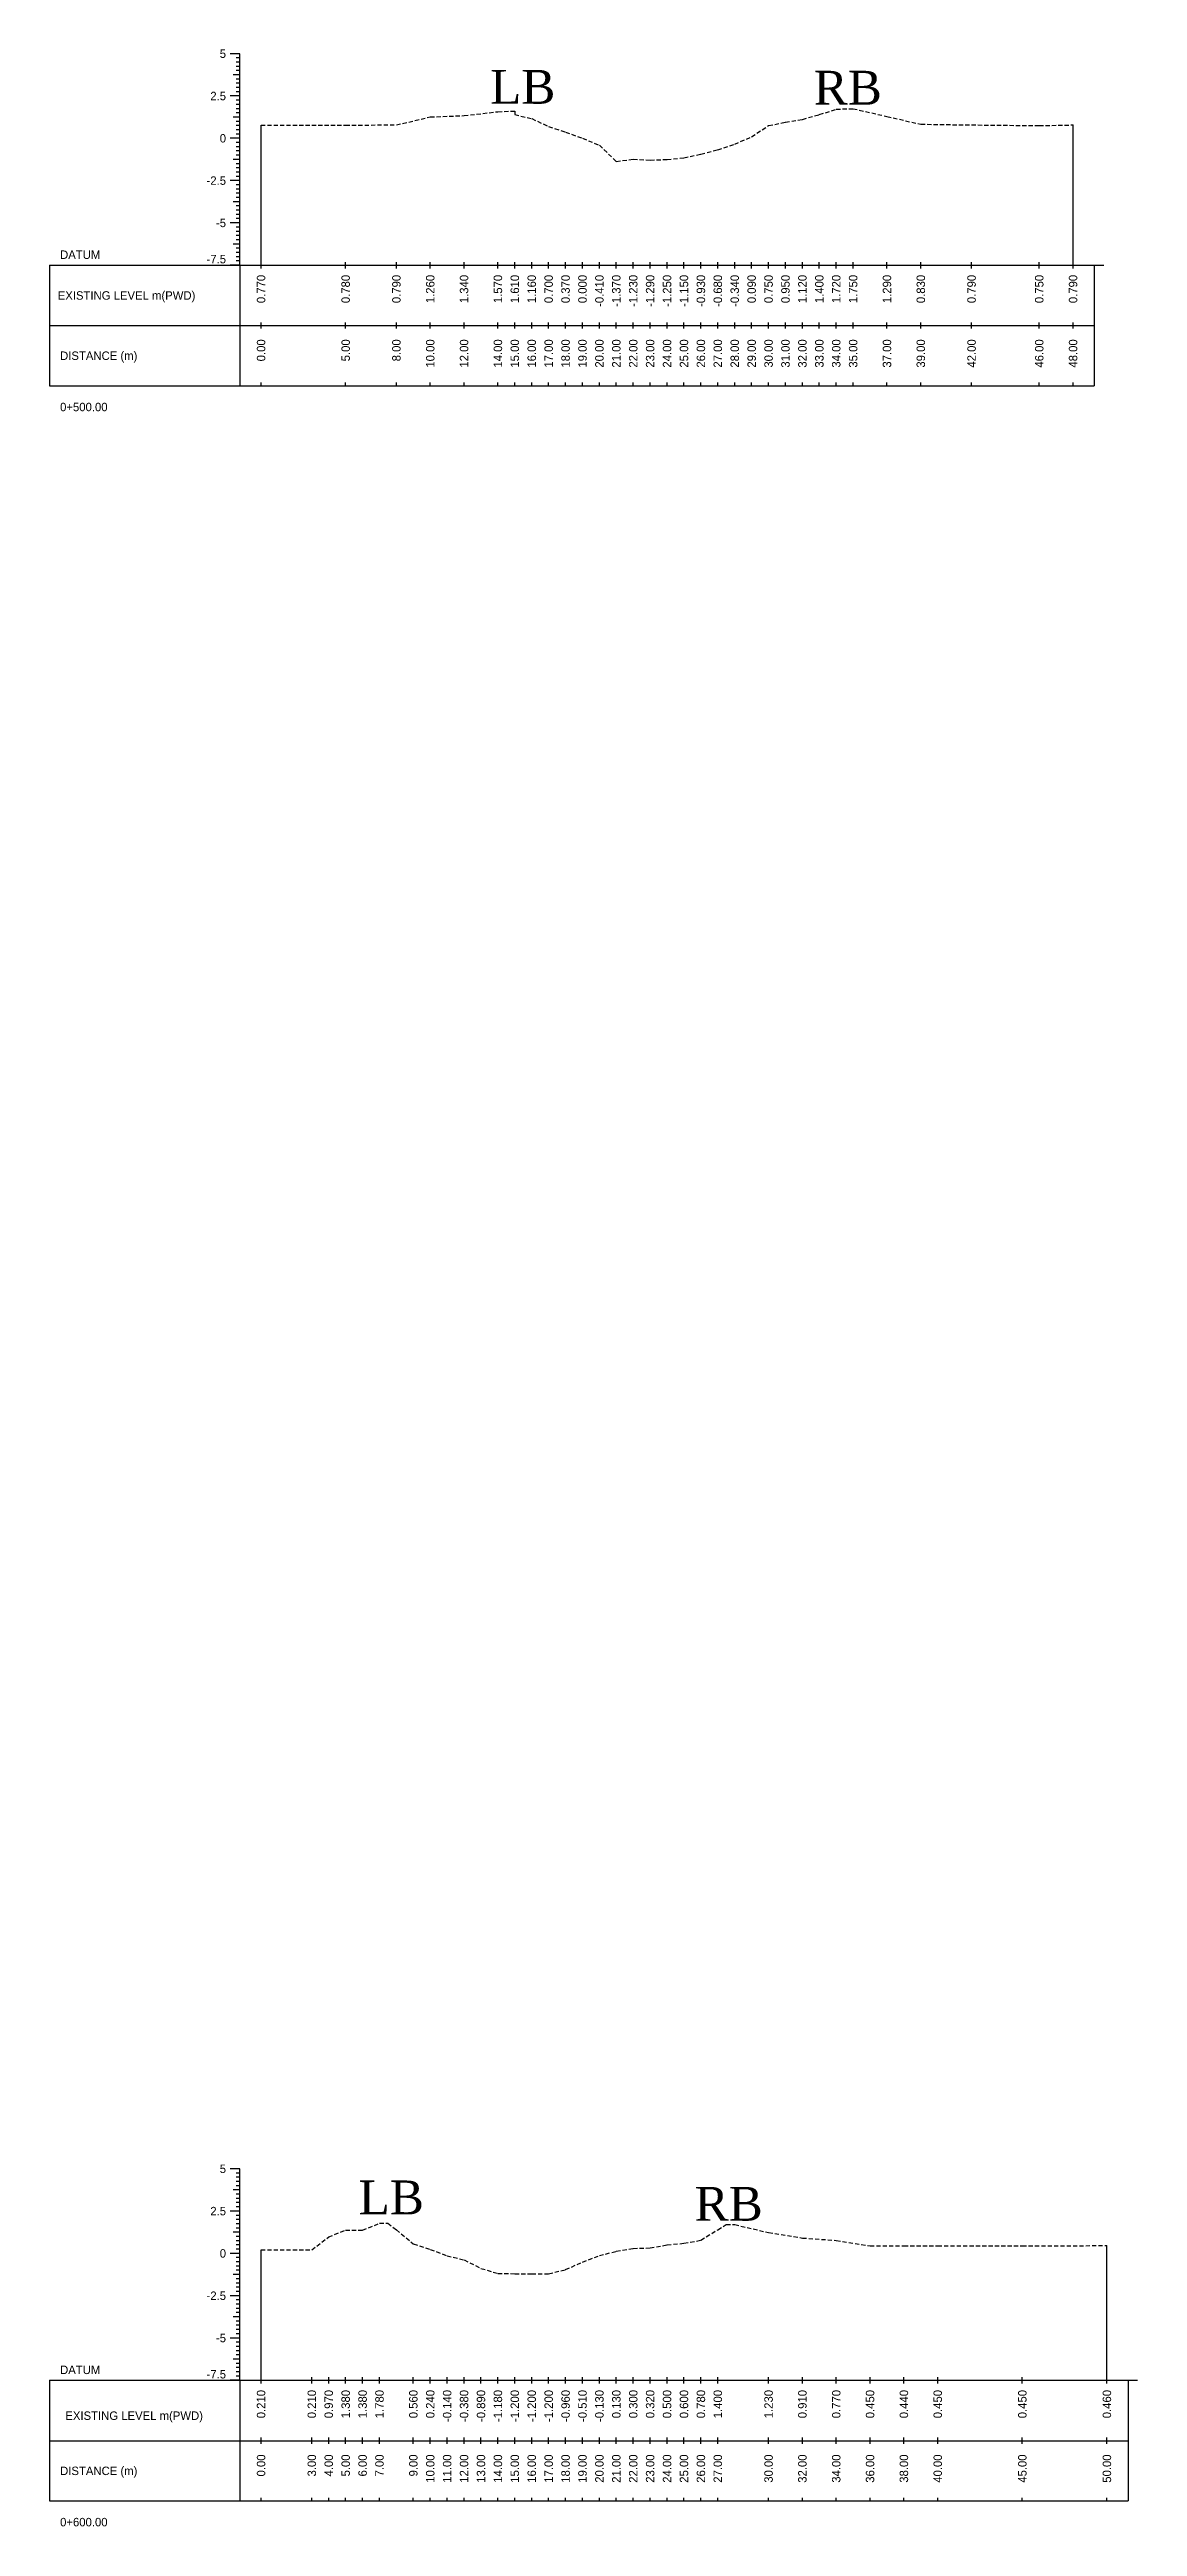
# Model space of a CAD drawing. Header units: inches. Extents: x 2552 to 3818, y -1499 to -1059.
# Drawn here: x 2886.4 to 2950.7, y -1489.3 to -1342.9 of the extents above; entities that cross this region are included whole.
import ezdxf
from ezdxf.enums import TextEntityAlignment as Align

# ---------------------------------------------------------------- set-up
doc = ezdxf.new("R2010")
doc.units = ezdxf.units.IN
doc.header["$MEASUREMENT"] = 0
doc.linetypes.add('HIDDEN', pattern=[0.375, 0.25, -0.125])
doc.layers.add('CS_Drawing', color=7, linetype='Continuous')
doc.layers.add('GL', color=3, linetype='HIDDEN')
doc.styles.add('romans', font='romans.shx')

msp = doc.modelspace()

# ---------------------------------------------------------------- texts
at = {"char_height": 2, "width": 204.3733, "attachment_point": 1, "style": 'romans'}
for s, insert in [('{\\fTimes New Roman|b0|i0|c0|p18;LB}', (2912.42, -1344.13)), ('{\\fTimes New Roman|b0|i0|c0|p18;RB}', (2931.55, -1344.18)), ('{\\fTimes New Roman|b0|i0|c0|p18;LB}', (2904.65, -1468.86)), ('{\\fTimes New Roman|b0|i0|c0|p18;RB}', (2924.51, -1469.24))]:
    msp.add_mtext(s, dxfattribs=dict(at, insert=insert))
at = {"layer": 'CS_Drawing'}
for s, p in [('5', (2896.81, -1343.17)), ('2.5', (2896.81, -1345.67)), ('0', (2896.81, -1348.17)), ('-2.5', (2896.81, -1350.67)), ('-5', (2896.81, -1353.17)), ('5', (2896.81, -1468.17)), ('2.5', (2896.81, -1470.67)), ('0', (2896.81, -1473.17)), ('-2.5', (2896.81, -1475.67)), ('-5', (2896.81, -1478.17))]:
    msp.add_text(s, height=0.5, dxfattribs=at).set_placement(p, align=Align.MIDDLE_RIGHT)
for s, p in [('DATUM', (2887, -1355.05)), ('EXISTING LEVEL m(PWD)', (2886.86, -1357.46)), ('DISTANCE (m)', (2887, -1361.02)), ('0+500.00', (2887, -1364.05)), ('DATUM', (2887, -1480.05)), ('EXISTING LEVEL m(PWD)', (2887.31, -1482.76)), ('DISTANCE (m)', (2887, -1486.02)), ('0+600.00', (2887, -1489.05))]:
    msp.add_text(s, height=0.5, dxfattribs=at).set_placement(p, align=Align.MIDDLE_LEFT)
for p in [(2896.81, -1355.56), (2896.81, -1480.56)]:
    msp.add_text('-7.5', height=0.5, dxfattribs=at).set_placement(p, align=Align.RIGHT)
for s, p in [('0.770', (2898.88, -1356.24)), ('0.780', (2903.88, -1356.24)), ('0.790', (2906.88, -1356.24)), ('1.260', (2908.88, -1356.24)), ('1.340', (2910.88, -1356.24)), ('1.570', (2912.88, -1356.24)), ('1.610', (2913.88, -1356.24)), ('1.160', (2914.88, -1356.24)), ('0.700', (2915.88, -1356.24)), ('0.370', (2916.88, -1356.24)), ('0.000', (2917.88, -1356.24)), ('-0.410', (2918.88, -1356.24)), ('-1.370', (2919.88, -1356.24)), ('-1.230', (2920.88, -1356.24)), ('-1.290', (2921.88, -1356.24)), ('-1.250', (2922.88, -1356.24)), ('-1.150', (2923.88, -1356.24)), ('-0.930', (2924.88, -1356.24)), ('-0.680', (2925.88, -1356.24)), ('-0.340', (2926.88, -1356.24)), ('0.090', (2927.88, -1356.24)), ('0.750', (2928.88, -1356.24)), ('0.950', (2929.88, -1356.24)), ('1.120', (2930.88, -1356.24)), ('1.400', (2931.88, -1356.24)), ('1.720', (2932.88, -1356.24)), ('1.750', (2933.88, -1356.24)), ('1.290', (2935.88, -1356.24)), ('0.830', (2937.88, -1356.24)), ('0.790', (2940.88, -1356.24)), ('0.750', (2944.88, -1356.24)), ('0.790', (2946.88, -1356.24)), ('0.00', (2898.88, -1360.05)), ('5.00', (2903.88, -1360.05)), ('8.00', (2906.88, -1360.05)), ('10.00', (2908.88, -1360.05)), ('12.00', (2910.88, -1360.05)), ('14.00', (2912.88, -1360.05)), ('15.00', (2913.88, -1360.05)), ('16.00', (2914.88, -1360.05)), ('17.00', (2915.88, -1360.05)), ('18.00', (2916.88, -1360.05)), ('19.00', (2917.88, -1360.05)), ('20.00', (2918.88, -1360.05)), ('21.00', (2919.88, -1360.05)), ('22.00', (2920.88, -1360.05)), ('23.00', (2921.88, -1360.05)), ('24.00', (2922.88, -1360.05)), ('25.00', (2923.88, -1360.05)), ('26.00', (2924.88, -1360.05)), ('27.00', (2925.88, -1360.05)), ('28.00', (2926.88, -1360.05)), ('29.00', (2927.88, -1360.05)), ('30.00', (2928.88, -1360.05)), ('31.00', (2929.88, -1360.05)), ('32.00', (2930.88, -1360.05)), ('33.00', (2931.88, -1360.05)), ('34.00', (2932.88, -1360.05)), ('35.00', (2933.88, -1360.05)), ('37.00', (2935.88, -1360.05)), ('39.00', (2937.88, -1360.05)), ('42.00', (2940.88, -1360.05)), ('46.00', (2944.88, -1360.05)), ('48.00', (2946.88, -1360.05)), ('0.210', (2898.88, -1481.24)), ('0.210', (2901.88, -1481.24)), ('0.970', (2902.88, -1481.24)), ('1.380', (2903.88, -1481.24)), ('1.380', (2904.88, -1481.24)), ('1.780', (2905.88, -1481.24)), ('0.560', (2907.88, -1481.24)), ('0.240', (2908.88, -1481.24)), ('-0.140', (2909.88, -1481.24)), ('-0.380', (2910.88, -1481.24)), ('-0.890', (2911.88, -1481.24)), ('-1.180', (2912.88, -1481.24)), ('-1.200', (2913.88, -1481.24)), ('-1.200', (2914.88, -1481.24)), ('-1.200', (2915.88, -1481.24)), ('-0.960', (2916.88, -1481.24)), ('-0.510', (2917.88, -1481.24)), ('-0.130', (2918.88, -1481.24)), ('0.130', (2919.88, -1481.24)), ('0.300', (2920.88, -1481.24)), ('0.320', (2921.88, -1481.24)), ('0.500', (2922.88, -1481.24)), ('0.600', (2923.88, -1481.24)), ('0.780', (2924.88, -1481.24)), ('1.400', (2925.88, -1481.24)), ('1.230', (2928.88, -1481.24)), ('0.910', (2930.88, -1481.24)), ('0.770', (2932.88, -1481.24)), ('0.450', (2934.88, -1481.24)), ('0.440', (2936.88, -1481.24)), ('0.450', (2938.88, -1481.24)), ('0.450', (2943.88, -1481.24)), ('0.460', (2948.88, -1481.24)), ('0.00', (2898.88, -1485.05)), ('3.00', (2901.88, -1485.05)), ('4.00', (2902.88, -1485.05)), ('5.00', (2903.88, -1485.05)), ('6.00', (2904.88, -1485.05)), ('7.00', (2905.88, -1485.05)), ('9.00', (2907.88, -1485.05)), ('10.00', (2908.88, -1485.05)), ('11.00', (2909.88, -1485.05)), ('12.00', (2910.88, -1485.05)), ('13.00', (2911.88, -1485.05)), ('14.00', (2912.88, -1485.05)), ('15.00', (2913.88, -1485.05)), ('16.00', (2914.88, -1485.05)), ('17.00', (2915.88, -1485.05)), ('18.00', (2916.88, -1485.05)), ('19.00', (2917.88, -1485.05)), ('20.00', (2918.88, -1485.05)), ('21.00', (2919.88, -1485.05)), ('22.00', (2920.88, -1485.05)), ('23.00', (2921.88, -1485.05)), ('24.00', (2922.88, -1485.05)), ('25.00', (2923.88, -1485.05)), ('26.00', (2924.88, -1485.05)), ('27.00', (2925.88, -1485.05)), ('30.00', (2928.88, -1485.05)), ('32.00', (2930.88, -1485.05)), ('34.00', (2932.88, -1485.05)), ('36.00', (2934.88, -1485.05)), ('38.00', (2936.88, -1485.05)), ('40.00', (2938.88, -1485.05)), ('45.00', (2943.88, -1485.05)), ('50.00', (2948.88, -1485.05))]:
    msp.add_text(s, height=0.5, rotation=90, dxfattribs=at).set_placement(p, align=Align.MIDDLE_RIGHT)

# ---------------------------------------------------------------- linework, layer by layer
at = {"layer": 'CS_Drawing'}
for p, q in [((2897.63, -1343.17), (2897.06, -1343.17)), ((2897.63, -1343.17), (2897.23, -1343.17)), ((2897.63, -1343.17), (2897.4, -1343.17)), ((2897.63, -1343.42), (2897.4, -1343.42)), ((2897.63, -1343.67), (2897.4, -1343.67)), ((2897.63, -1355.67), (2897.63, -1343.17)), ((2897.63, -1344.42), (2897.23, -1344.42)), ((2897.63, -1343.92), (2897.4, -1343.92)), ((2897.63, -1344.17), (2897.4, -1344.17)), ((2897.63, -1344.42), (2897.4, -1344.42)), ((2897.63, -1344.67), (2897.4, -1344.67)), ((2897.63, -1344.92), (2897.4, -1344.92)), ((2897.63, -1345.17), (2897.4, -1345.17)), ((2897.63, -1345.67), (2897.06, -1345.67)), ((2897.63, -1345.67), (2897.23, -1345.67)), ((2897.63, -1345.42), (2897.4, -1345.42)), ((2897.63, -1345.67), (2897.4, -1345.67)), ((2897.63, -1345.92), (2897.4, -1345.92)), ((2897.63, -1346.17), (2897.4, -1346.17)), ((2897.63, -1346.42), (2897.4, -1346.42)), ((2897.63, -1346.67), (2897.4, -1346.67)), ((2897.63, -1348.17), (2897.06, -1348.17)), ((2897.63, -1346.92), (2897.23, -1346.92)), ((2897.63, -1348.17), (2897.23, -1348.17)), ((2897.63, -1346.92), (2897.4, -1346.92)), ((2897.63, -1347.17), (2897.4, -1347.17)), ((2897.63, -1347.42), (2897.4, -1347.42)), ((2897.63, -1347.67), (2897.4, -1347.67)), ((2897.63, -1347.92), (2897.4, -1347.92)), ((2897.63, -1348.17), (2897.4, -1348.17)), ((2898.88, -1355.67), (2898.88, -1347.4)), ((2946.88, -1355.67), (2946.88, -1347.38)), ((2897.63, -1349.42), (2897.23, -1349.42)), ((2897.63, -1348.42), (2897.4, -1348.42)), ((2897.63, -1348.67), (2897.4, -1348.67)), ((2897.63, -1348.92), (2897.4, -1348.92)), ((2897.63, -1349.17), (2897.4, -1349.17)), ((2897.63, -1349.42), (2897.4, -1349.42)), ((2897.63, -1350.67), (2897.06, -1350.67)), ((2897.63, -1350.67), (2897.23, -1350.67)), ((2897.63, -1349.67), (2897.4, -1349.67)), ((2897.63, -1349.92), (2897.4, -1349.92)), ((2897.63, -1350.17), (2897.4, -1350.17)), ((2897.63, -1350.42), (2897.4, -1350.42)), ((2897.63, -1350.67), (2897.4, -1350.67)), ((2897.63, -1350.92), (2897.4, -1350.92)), ((2897.63, -1351.92), (2897.23, -1351.92)), ((2897.63, -1351.17), (2897.4, -1351.17)), ((2897.63, -1351.42), (2897.4, -1351.42)), ((2897.63, -1351.67), (2897.4, -1351.67)), ((2897.63, -1351.92), (2897.4, -1351.92)), ((2897.63, -1352.17), (2897.4, -1352.17)), ((2897.63, -1352.42), (2897.4, -1352.42)), ((2897.63, -1353.17), (2897.06, -1353.17)), ((2897.63, -1353.17), (2897.23, -1353.17)), ((2897.63, -1352.67), (2897.4, -1352.67)), ((2897.63, -1352.92), (2897.4, -1352.92)), ((2897.63, -1353.17), (2897.4, -1353.17)), ((2897.63, -1353.42), (2897.4, -1353.42)), ((2897.63, -1353.67), (2897.4, -1353.67)), ((2897.63, -1353.92), (2897.4, -1353.92)), ((2897.63, -1354.42), (2897.23, -1354.42)), ((2897.63, -1354.17), (2897.4, -1354.17)), ((2897.63, -1354.42), (2897.4, -1354.42)), ((2897.63, -1354.67), (2897.4, -1354.67)), ((2897.63, -1354.92), (2897.4, -1354.92)), ((2897.63, -1355.17), (2897.4, -1355.17)), ((2897.63, -1355.42), (2897.4, -1355.42)), ((2898.88, -1355.86), (2898.88, -1355.49)), ((2903.88, -1355.86), (2903.88, -1355.49)), ((2906.88, -1355.86), (2906.88, -1355.49)), ((2908.88, -1355.86), (2908.88, -1355.49)), ((2910.88, -1355.86), (2910.88, -1355.49)), ((2912.88, -1355.86), (2912.88, -1355.49)), ((2913.88, -1355.86), (2913.88, -1355.49)), ((2914.88, -1355.86), (2914.88, -1355.49)), ((2915.88, -1355.86), (2915.88, -1355.49)), ((2916.88, -1355.86), (2916.88, -1355.49)), ((2917.88, -1355.86), (2917.88, -1355.49)), ((2918.88, -1355.86), (2918.88, -1355.49)), ((2919.88, -1355.86), (2919.88, -1355.49)), ((2920.88, -1355.86), (2920.88, -1355.49)), ((2921.88, -1355.86), (2921.88, -1355.49)), ((2922.88, -1355.86), (2922.88, -1355.49)), ((2923.88, -1355.86), (2923.88, -1355.49)), ((2924.88, -1355.86), (2924.88, -1355.49)), ((2925.88, -1355.86), (2925.88, -1355.49)), ((2926.88, -1355.86), (2926.88, -1355.49)), ((2927.88, -1355.86), (2927.88, -1355.49)), ((2928.88, -1355.86), (2928.88, -1355.49)), ((2929.88, -1355.86), (2929.88, -1355.49)), ((2930.88, -1355.86), (2930.88, -1355.49)), ((2931.88, -1355.86), (2931.88, -1355.49)), ((2932.88, -1355.86), (2932.88, -1355.49)), ((2933.88, -1355.86), (2933.88, -1355.49)), ((2935.88, -1355.86), (2935.88, -1355.49)), ((2937.88, -1355.86), (2937.88, -1355.49)), ((2940.88, -1355.86), (2940.88, -1355.49)), ((2944.88, -1355.86), (2944.88, -1355.49)), ((2946.88, -1355.86), (2946.88, -1355.49)), ((2886.38, -1355.67), (2897.63, -1355.67)), ((2886.38, -1355.67), (2886.38, -1362.8)), ((2897.63, -1355.67), (2897.06, -1355.67)), ((2897.63, -1355.67), (2897.23, -1355.67)), ((2897.63, -1355.67), (2897.4, -1355.67)), ((2897.63, -1355.67), (2948.13, -1355.67)), ((2897.63, -1355.67), (2897.63, -1362.8)), ((2948.13, -1355.67), (2948.69, -1355.67)), ((2948.13, -1355.67), (2948.52, -1355.67)), ((2948.13, -1355.67), (2948.35, -1355.67)), ((2948.13, -1355.67), (2948.13, -1362.8)), ((2886.38, -1359.24), (2897.63, -1359.24)), ((2897.63, -1359.24), (2948.13, -1359.24)), ((2897.63, -1359.24), (2948.13, -1359.24)), ((2898.88, -1359.42), (2898.88, -1359.05)), ((2903.88, -1359.42), (2903.88, -1359.05)), ((2906.88, -1359.42), (2906.88, -1359.05)), ((2908.88, -1359.42), (2908.88, -1359.05)), ((2910.88, -1359.42), (2910.88, -1359.05)), ((2912.88, -1359.42), (2912.88, -1359.05)), ((2913.88, -1359.42), (2913.88, -1359.05)), ((2914.88, -1359.42), (2914.88, -1359.05)), ((2915.88, -1359.42), (2915.88, -1359.05)), ((2916.88, -1359.42), (2916.88, -1359.05)), ((2917.88, -1359.42), (2917.88, -1359.05)), ((2918.88, -1359.42), (2918.88, -1359.05)), ((2919.88, -1359.42), (2919.88, -1359.05)), ((2920.88, -1359.42), (2920.88, -1359.05)), ((2921.88, -1359.42), (2921.88, -1359.05)), ((2922.88, -1359.42), (2922.88, -1359.05)), ((2923.88, -1359.42), (2923.88, -1359.05)), ((2924.88, -1359.42), (2924.88, -1359.05)), ((2925.88, -1359.42), (2925.88, -1359.05)), ((2926.88, -1359.42), (2926.88, -1359.05)), ((2927.88, -1359.42), (2927.88, -1359.05)), ((2928.88, -1359.42), (2928.88, -1359.05)), ((2929.88, -1359.42), (2929.88, -1359.05)), ((2930.88, -1359.42), (2930.88, -1359.05)), ((2931.88, -1359.42), (2931.88, -1359.05)), ((2932.88, -1359.42), (2932.88, -1359.05)), ((2933.88, -1359.42), (2933.88, -1359.05)), ((2935.88, -1359.42), (2935.88, -1359.05)), ((2937.88, -1359.42), (2937.88, -1359.05)), ((2940.88, -1359.42), (2940.88, -1359.05)), ((2944.88, -1359.42), (2944.88, -1359.05)), ((2946.88, -1359.42), (2946.88, -1359.05)), ((2886.38, -1362.8), (2897.63, -1362.8)), ((2897.63, -1362.8), (2948.13, -1362.8)), ((2898.88, -1362.8), (2898.88, -1362.61)), ((2903.88, -1362.8), (2903.88, -1362.61)), ((2906.88, -1362.8), (2906.88, -1362.61)), ((2908.88, -1362.8), (2908.88, -1362.61)), ((2910.88, -1362.8), (2910.88, -1362.61)), ((2912.88, -1362.8), (2912.88, -1362.61)), ((2913.88, -1362.8), (2913.88, -1362.61)), ((2914.88, -1362.8), (2914.88, -1362.61)), ((2915.88, -1362.8), (2915.88, -1362.61)), ((2916.88, -1362.8), (2916.88, -1362.61)), ((2917.88, -1362.8), (2917.88, -1362.61)), ((2918.88, -1362.8), (2918.88, -1362.61)), ((2919.88, -1362.8), (2919.88, -1362.61)), ((2920.88, -1362.8), (2920.88, -1362.61)), ((2921.88, -1362.8), (2921.88, -1362.61)), ((2922.88, -1362.8), (2922.88, -1362.61)), ((2923.88, -1362.8), (2923.88, -1362.61)), ((2924.88, -1362.8), (2924.88, -1362.61)), ((2925.88, -1362.8), (2925.88, -1362.61)), ((2926.88, -1362.8), (2926.88, -1362.61)), ((2927.88, -1362.8), (2927.88, -1362.61)), ((2928.88, -1362.8), (2928.88, -1362.61)), ((2929.88, -1362.8), (2929.88, -1362.61)), ((2930.88, -1362.8), (2930.88, -1362.61)), ((2931.88, -1362.8), (2931.88, -1362.61)), ((2932.88, -1362.8), (2932.88, -1362.61)), ((2933.88, -1362.8), (2933.88, -1362.61)), ((2935.88, -1362.8), (2935.88, -1362.61)), ((2937.88, -1362.8), (2937.88, -1362.61)), ((2940.88, -1362.8), (2940.88, -1362.61)), ((2944.88, -1362.8), (2944.88, -1362.61)), ((2946.88, -1362.8), (2946.88, -1362.61)), ((2897.63, -1468.17), (2897.06, -1468.17)), ((2897.63, -1468.17), (2897.23, -1468.17)), ((2897.63, -1468.17), (2897.4, -1468.17)), ((2897.63, -1480.67), (2897.63, -1468.17)), ((2897.63, -1469.42), (2897.23, -1469.42)), ((2897.63, -1468.42), (2897.4, -1468.42)), ((2897.63, -1468.67), (2897.4, -1468.67)), ((2897.63, -1468.92), (2897.4, -1468.92)), ((2897.63, -1469.17), (2897.4, -1469.17)), ((2897.63, -1469.42), (2897.4, -1469.42)), ((2897.63, -1469.67), (2897.4, -1469.67)), ((2897.63, -1470.67), (2897.06, -1470.67)), ((2897.63, -1470.67), (2897.23, -1470.67)), ((2897.63, -1469.92), (2897.4, -1469.92)), ((2897.63, -1470.17), (2897.4, -1470.17)), ((2897.63, -1470.42), (2897.4, -1470.42)), ((2897.63, -1470.67), (2897.4, -1470.67)), ((2897.63, -1470.92), (2897.4, -1470.92)), ((2897.63, -1471.92), (2897.23, -1471.92)), ((2897.63, -1471.17), (2897.4, -1471.17)), ((2897.63, -1471.42), (2897.4, -1471.42)), ((2897.63, -1471.67), (2897.4, -1471.67)), ((2897.63, -1471.92), (2897.4, -1471.92)), ((2897.63, -1472.17), (2897.4, -1472.17)), ((2897.63, -1472.42), (2897.4, -1472.42)), ((2897.63, -1473.17), (2897.06, -1473.17)), ((2897.63, -1473.17), (2897.23, -1473.17)), ((2897.63, -1472.67), (2897.4, -1472.67)), ((2897.63, -1472.92), (2897.4, -1472.92)), ((2897.63, -1473.17), (2897.4, -1473.17)), ((2897.63, -1473.42), (2897.4, -1473.42)), ((2897.63, -1473.67), (2897.4, -1473.67)), ((2897.63, -1473.92), (2897.4, -1473.92)), ((2898.88, -1480.67), (2898.88, -1472.96)), ((2948.88, -1480.67), (2948.88, -1472.71)), ((2897.63, -1474.42), (2897.23, -1474.42)), ((2897.63, -1474.17), (2897.4, -1474.17)), ((2897.63, -1474.42), (2897.4, -1474.42)), ((2897.63, -1474.67), (2897.4, -1474.67)), ((2897.63, -1474.92), (2897.4, -1474.92)), ((2897.63, -1475.17), (2897.4, -1475.17)), ((2897.63, -1475.42), (2897.4, -1475.42)), ((2897.63, -1475.67), (2897.06, -1475.67)), ((2897.63, -1475.67), (2897.23, -1475.67)), ((2897.63, -1476.92), (2897.23, -1476.92)), ((2897.63, -1475.67), (2897.4, -1475.67)), ((2897.63, -1475.92), (2897.4, -1475.92)), ((2897.63, -1476.17), (2897.4, -1476.17)), ((2897.63, -1476.42), (2897.4, -1476.42)), ((2897.63, -1476.67), (2897.4, -1476.67)), ((2897.63, -1476.92), (2897.4, -1476.92)), ((2897.63, -1478.17), (2897.06, -1478.17)), ((2897.63, -1478.17), (2897.23, -1478.17)), ((2897.63, -1477.17), (2897.4, -1477.17)), ((2897.63, -1477.42), (2897.4, -1477.42)), ((2897.63, -1477.67), (2897.4, -1477.67)), ((2897.63, -1477.92), (2897.4, -1477.92)), ((2897.63, -1478.17), (2897.4, -1478.17)), ((2897.63, -1478.42), (2897.4, -1478.42)), ((2897.63, -1479.42), (2897.23, -1479.42)), ((2897.63, -1478.67), (2897.4, -1478.67)), ((2897.63, -1478.92), (2897.4, -1478.92)), ((2897.63, -1479.17), (2897.4, -1479.17)), ((2897.63, -1479.42), (2897.4, -1479.42)), ((2897.63, -1479.67), (2897.4, -1479.67)), ((2886.38, -1480.67), (2897.63, -1480.67)), ((2886.38, -1480.67), (2886.38, -1487.8)), ((2897.63, -1480.67), (2897.06, -1480.67)), ((2897.63, -1480.67), (2897.23, -1480.67)), ((2897.63, -1479.92), (2897.4, -1479.92)), ((2897.63, -1480.17), (2897.4, -1480.17)), ((2897.63, -1480.42), (2897.4, -1480.42)), ((2897.63, -1480.67), (2897.4, -1480.67)), ((2897.63, -1480.67), (2950.13, -1480.67)), ((2897.63, -1480.67), (2897.63, -1487.8)), ((2898.88, -1480.86), (2898.88, -1480.49)), ((2901.88, -1480.86), (2901.88, -1480.49)), ((2902.88, -1480.86), (2902.88, -1480.49)), ((2903.88, -1480.86), (2903.88, -1480.49)), ((2904.88, -1480.86), (2904.88, -1480.49)), ((2905.88, -1480.86), (2905.88, -1480.49)), ((2907.88, -1480.86), (2907.88, -1480.49)), ((2908.88, -1480.86), (2908.88, -1480.49)), ((2909.88, -1480.86), (2909.88, -1480.49)), ((2910.88, -1480.86), (2910.88, -1480.49)), ((2911.88, -1480.86), (2911.88, -1480.49)), ((2912.88, -1480.86), (2912.88, -1480.49)), ((2913.88, -1480.86), (2913.88, -1480.49)), ((2914.88, -1480.86), (2914.88, -1480.49)), ((2915.88, -1480.86), (2915.88, -1480.49)), ((2916.88, -1480.86), (2916.88, -1480.49)), ((2917.88, -1480.86), (2917.88, -1480.49)), ((2918.88, -1480.86), (2918.88, -1480.49)), ((2919.88, -1480.86), (2919.88, -1480.49)), ((2920.88, -1480.86), (2920.88, -1480.49)), ((2921.88, -1480.86), (2921.88, -1480.49)), ((2922.88, -1480.86), (2922.88, -1480.49)), ((2923.88, -1480.86), (2923.88, -1480.49)), ((2924.88, -1480.86), (2924.88, -1480.49)), ((2925.88, -1480.86), (2925.88, -1480.49)), ((2928.88, -1480.86), (2928.88, -1480.49)), ((2930.88, -1480.86), (2930.88, -1480.49)), ((2932.88, -1480.86), (2932.88, -1480.49)), ((2934.88, -1480.86), (2934.88, -1480.49)), ((2936.88, -1480.86), (2936.88, -1480.49)), ((2938.88, -1480.86), (2938.88, -1480.49)), ((2943.88, -1480.86), (2943.88, -1480.49)), ((2948.88, -1480.86), (2948.88, -1480.49)), ((2950.13, -1480.67), (2950.69, -1480.67)), ((2950.13, -1480.67), (2950.52, -1480.67)), ((2950.13, -1480.67), (2950.35, -1480.67)), ((2950.13, -1480.67), (2950.13, -1487.8)), ((2886.38, -1484.24), (2897.63, -1484.24)), ((2897.63, -1484.24), (2950.13, -1484.24)), ((2897.63, -1484.24), (2950.13, -1484.24)), ((2898.88, -1484.42), (2898.88, -1484.05)), ((2901.88, -1484.42), (2901.88, -1484.05)), ((2902.88, -1484.42), (2902.88, -1484.05)), ((2903.88, -1484.42), (2903.88, -1484.05)), ((2904.88, -1484.42), (2904.88, -1484.05)), ((2905.88, -1484.42), (2905.88, -1484.05)), ((2907.88, -1484.42), (2907.88, -1484.05)), ((2908.88, -1484.42), (2908.88, -1484.05)), ((2909.88, -1484.42), (2909.88, -1484.05)), ((2910.88, -1484.42), (2910.88, -1484.05)), ((2911.88, -1484.42), (2911.88, -1484.05)), ((2912.88, -1484.42), (2912.88, -1484.05)), ((2913.88, -1484.42), (2913.88, -1484.05)), ((2914.88, -1484.42), (2914.88, -1484.05)), ((2915.88, -1484.42), (2915.88, -1484.05)), ((2916.88, -1484.42), (2916.88, -1484.05)), ((2917.88, -1484.42), (2917.88, -1484.05)), ((2918.88, -1484.42), (2918.88, -1484.05)), ((2919.88, -1484.42), (2919.88, -1484.05)), ((2920.88, -1484.42), (2920.88, -1484.05)), ((2921.88, -1484.42), (2921.88, -1484.05)), ((2922.88, -1484.42), (2922.88, -1484.05)), ((2923.88, -1484.42), (2923.88, -1484.05)), ((2924.88, -1484.42), (2924.88, -1484.05)), ((2925.88, -1484.42), (2925.88, -1484.05)), ((2928.88, -1484.42), (2928.88, -1484.05)), ((2930.88, -1484.42), (2930.88, -1484.05)), ((2932.88, -1484.42), (2932.88, -1484.05)), ((2934.88, -1484.42), (2934.88, -1484.05)), ((2936.88, -1484.42), (2936.88, -1484.05)), ((2938.88, -1484.42), (2938.88, -1484.05)), ((2943.88, -1484.42), (2943.88, -1484.05)), ((2948.88, -1484.42), (2948.88, -1484.05)), ((2886.38, -1487.8), (2897.63, -1487.8)), ((2897.63, -1487.8), (2950.13, -1487.8)), ((2898.88, -1487.8), (2898.88, -1487.61)), ((2901.88, -1487.8), (2901.88, -1487.61)), ((2902.88, -1487.8), (2902.88, -1487.61)), ((2903.88, -1487.8), (2903.88, -1487.61)), ((2904.88, -1487.8), (2904.88, -1487.61)), ((2905.88, -1487.8), (2905.88, -1487.61)), ((2907.88, -1487.8), (2907.88, -1487.61)), ((2908.88, -1487.8), (2908.88, -1487.61)), ((2909.88, -1487.8), (2909.88, -1487.61)), ((2910.88, -1487.8), (2910.88, -1487.61)), ((2911.88, -1487.8), (2911.88, -1487.61)), ((2912.88, -1487.8), (2912.88, -1487.61)), ((2913.88, -1487.8), (2913.88, -1487.61)), ((2914.88, -1487.8), (2914.88, -1487.61)), ((2915.88, -1487.8), (2915.88, -1487.61)), ((2916.88, -1487.8), (2916.88, -1487.61)), ((2917.88, -1487.8), (2917.88, -1487.61)), ((2918.88, -1487.8), (2918.88, -1487.61)), ((2919.88, -1487.8), (2919.88, -1487.61)), ((2920.88, -1487.8), (2920.88, -1487.61)), ((2921.88, -1487.8), (2921.88, -1487.61)), ((2922.88, -1487.8), (2922.88, -1487.61)), ((2923.88, -1487.8), (2923.88, -1487.61)), ((2924.88, -1487.8), (2924.88, -1487.61)), ((2925.88, -1487.8), (2925.88, -1487.61)), ((2928.88, -1487.8), (2928.88, -1487.61)), ((2930.88, -1487.8), (2930.88, -1487.61)), ((2932.88, -1487.8), (2932.88, -1487.61)), ((2934.88, -1487.8), (2934.88, -1487.61)), ((2936.88, -1487.8), (2936.88, -1487.61)), ((2938.88, -1487.8), (2938.88, -1487.61)), ((2943.88, -1487.8), (2943.88, -1487.61)), ((2948.88, -1487.8), (2948.88, -1487.61))]:
    msp.add_line(p, q, dxfattribs=at)
at = {"layer": 'GL'}
for points in [[(2898.88, -1347.4), (2903.88, -1347.39), (2906.88, -1347.38), (2908.88, -1346.91), (2910.88, -1346.83), (2912.88, -1346.6), (2913.88, -1346.56), (2913.88, -1346.77), (2914.88, -1347.01), (2915.88, -1347.47), (2916.88, -1347.8), (2917.88, -1348.17), (2918.88, -1348.58), (2919.88, -1349.54), (2920.88, -1349.4), (2921.88, -1349.46), (2922.88, -1349.42), (2923.88, -1349.32), (2924.88, -1349.1), (2925.88, -1348.85), (2926.88, -1348.51), (2927.88, -1348.08), (2928.88, -1347.42), (2929.88, -1347.22), (2930.88, -1347.05), (2931.88, -1346.77), (2932.88, -1346.45), (2933.88, -1346.42), (2935.88, -1346.88), (2937.88, -1347.34), (2940.88, -1347.38), (2944.88, -1347.42), (2946.88, -1347.38)], [(2898.88, -1472.96), (2901.88, -1472.96), (2902.88, -1472.2), (2903.88, -1471.79), (2904.88, -1471.79), (2905.88, -1471.39), (2906.38, -1471.39), (2906.88, -1471.77), (2907.88, -1472.61), (2908.88, -1472.93), (2909.88, -1473.31), (2910.88, -1473.55), (2911.88, -1474.06), (2912.88, -1474.35), (2913.88, -1474.37), (2914.88, -1474.37), (2915.88, -1474.37), (2916.88, -1474.13), (2917.88, -1473.68), (2918.88, -1473.3), (2919.88, -1473.04), (2920.88, -1472.87), (2921.88, -1472.85), (2922.88, -1472.67), (2923.88, -1472.57), (2924.88, -1472.39), (2925.88, -1471.77), (2926.38, -1471.46), (2926.88, -1471.47), (2928.88, -1471.94), (2930.88, -1472.26), (2932.88, -1472.4), (2934.88, -1472.72), (2936.88, -1472.73), (2938.88, -1472.72), (2943.88, -1472.72), (2948.88, -1472.71)]]:
    msp.add_lwpolyline(points, dxfattribs=at)

msp.set_redraw_order([(e.dxf.handle, doc.entitydb.next_handle()) for e in msp.query("TEXT MTEXT ATTDEF DIMENSION ARC_DIMENSION")])  # texts and dimensions are drawn at this point

doc.saveas('drawing.dxf')
